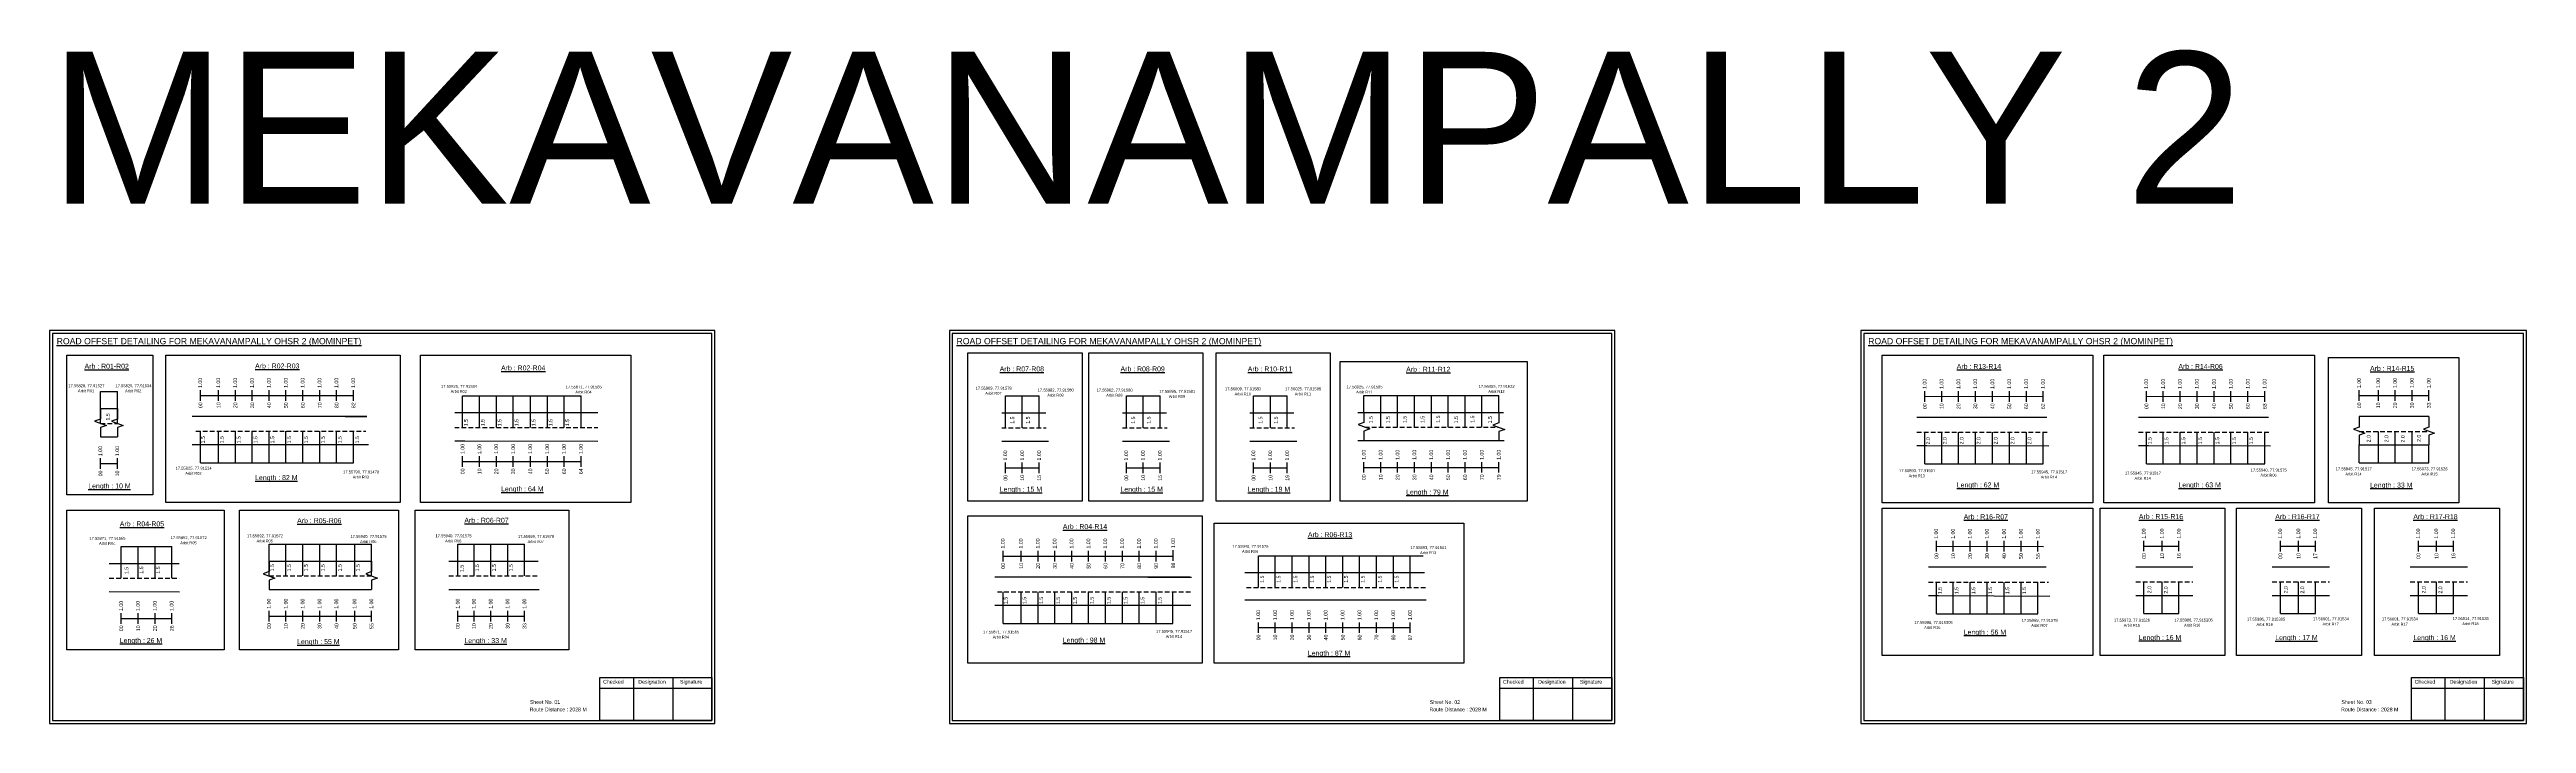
# Model space of a CAD drawing. Header units: inches. Extents: x -117 to 51867, y -12715 to 3423.
# Drawn here: x 6548 to 8545, y -691 to -148 of the extents above; entities that cross this region are included whole.
import ezdxf

# ---------------------------------------------------------------- set-up
doc = ezdxf.new("R2010")
doc.units = ezdxf.units.IN
doc.header["$MEASUREMENT"] = 0
doc.linetypes.add('DASHED2', pattern=[0.375, 0.25, -0.125])
doc.layers.add('PDF_Geometry', color=7, linetype='Continuous')
doc.layers.add('PDF_Text', color=5, linetype='Continuous')
doc.styles.add('PDF Arial', font='arial.ttf')
doc.styles.get("Standard").update_dxf_attribs({"font": 'arial.ttf'})

msp = doc.modelspace()

# ---------------------------------------------------------------- linework, layer by layer
at = {"color": 5}
for p, q in [((6588.8, -424), (6602.4, -424)), ((6880.7, -427.3), (6976.2, -427.3)), ((7318.3, -427.5), (7345.5, -427.5)), ((7415.8, -427.5), (7443, -427.5)), ((7518.4, -427.5), (7545.6, -427.5)), ((7607.3, -427.1), (7716.1, -427.1)), ((6669.3, -481.5), (6792.7, -481.5)), ((8059.6, -482.2), (8155, -482.2)), ((8238.2, -482.2), (8333.6, -482.2)), ((8409.8, -481.5), (8466, -481.5)), ((6605.5, -548.9), (6646.3, -548.9)), ((6724.7, -547), (6807.3, -547)), ((6876.8, -547), (6930.7, -547)), ((7522.3, -556.3), (7655.1, -556.3)), ((7316.4, -611), (7453.4, -611)), ((8068.9, -603), (8150.7, -603)), ((8236.2, -602.9), (8264.4, -602.9)), ((8346.2, -602.9), (8374.4, -602.9)), ((8457.5, -602.9), (8485.7, -602.9))]:
    msp.add_line(p, q, dxfattribs=at)
for p, q in [((6588.8, -449.6), (6588.8, -424)), ((6588.8, -437.7), (6602.4, -437.7)), ((6602.4, -449.6), (6602.4, -424)), ((6880.7, -452.9), (6880.7, -427.3)), ((6894.3, -452.9), (6894.3, -427.3)), ((6907.9, -452.9), (6907.9, -427.3)), ((6921.5, -452.9), (6921.5, -427.3)), ((6935.4, -452.9), (6935.4, -427.3)), ((6949, -452.9), (6949, -427.3)), ((6962.6, -452.9), (6962.6, -427.3)), ((6976.2, -452.9), (6976.2, -427.3)), ((7318.3, -453.1), (7318.3, -427.5)), ((7331.9, -453.1), (7331.9, -427.5)), ((7345.5, -453.1), (7345.5, -427.5)), ((7415.8, -453.1), (7415.8, -427.5)), ((7429.4, -453.1), (7429.4, -427.5)), ((7443, -453.1), (7443, -427.5)), ((7518.4, -453.1), (7518.4, -427.5)), ((7532, -453.1), (7532, -427.5)), ((7545.6, -453.1), (7545.6, -427.5)), ((7607.3, -440.7), (7607.3, -427.1)), ((7620.9, -452.6), (7620.9, -427.1)), ((7634.5, -452.6), (7634.5, -427.1)), ((7648.1, -452.6), (7648.1, -427.1)), ((7661.7, -452.6), (7661.7, -427.1)), ((7675.3, -452.6), (7675.3, -427.1)), ((7688.9, -452.6), (7688.9, -427.1)), ((7702.5, -452.6), (7702.5, -427.1)), ((7716.1, -440.7), (7716.1, -427.1)), ((6803.6, -444), (6662.7, -444)), ((6669.3, -481.5), (6669.3, -455.9)), ((6683.9, -481.5), (6683.9, -455.9)), ((6697.5, -481.5), (6697.5, -455.9)), ((6711.1, -481.5), (6711.1, -455.9)), ((6724.7, -481.5), (6724.7, -455.9)), ((6738.3, -481.5), (6738.3, -455.9)), ((6751.9, -481.5), (6751.9, -455.9)), ((6765.5, -481.5), (6765.5, -455.9)), ((6779.1, -481.5), (6779.1, -455.9)), ((6786, -444), (6803.6, -444)), ((6792.7, -481.5), (6792.7, -455.9)), ((6989.8, -441), (6874.3, -441)), ((7315.3, -441.2), (7350.8, -441.2)), ((7412.8, -441.2), (7448.2, -441.2)), ((7515.4, -441.2), (7550.8, -441.2)), ((7602.4, -440.7), (7720, -440.7)), ((8157.9, -444.8), (8053.1, -444.8)), ((8059.6, -482.2), (8059.6, -456.7)), ((8073.2, -482.2), (8073.2, -456.7)), ((8086.8, -482.2), (8086.8, -456.7)), ((8100.4, -482.2), (8100.4, -456.7)), ((8114.2, -482.2), (8114.2, -456.7)), ((8127.8, -482.2), (8127.8, -456.7)), ((8141.4, -482.2), (8141.4, -456.7)), ((8155, -482.2), (8155, -456.7)), ((8336.6, -444.8), (8231.8, -444.8)), ((8238.2, -482.2), (8238.2, -456.7)), ((8251.8, -482.2), (8251.8, -456.7)), ((8265.4, -482.2), (8265.4, -456.7)), ((8279, -482.2), (8279, -456.7)), ((8292.8, -482.2), (8292.8, -456.7)), ((8306.4, -482.2), (8306.4, -456.7)), ((8320, -482.2), (8320, -456.7)), ((8333.6, -482.2), (8333.6, -456.7)), ((8466, -444.1), (8409.8, -444.1)), ((8425.2, -481.5), (8425.2, -456)), ((8438.8, -481.5), (8438.8, -456)), ((8452.4, -481.5), (8452.4, -456)), ((6588.8, -460.4), (6602.4, -460.4)), ((6662.7, -466.7), (6694.8, -466.7)), ((6694.8, -466.7), (6804.7, -466.7)), ((6874.3, -463.7), (6882.4, -463.7)), ((6882.4, -463.7), (6989.8, -464)), ((7315.3, -463.9), (7353.1, -463.9)), ((7412.8, -463.9), (7450.6, -463.9)), ((7515.4, -463.9), (7553.2, -463.9)), ((7602.5, -463.4), (7720.3, -463.4)), ((8053.1, -467.5), (8061.2, -467.5)), ((8061.2, -467.5), (8159.5, -467.7)), ((8231.8, -467.5), (8239.9, -467.5)), ((8239.9, -467.5), (8338.2, -467.7)), ((8409.8, -466.8), (8466, -466.8)), ((8409.8, -481.5), (8409.8, -466.8)), ((8466, -481.5), (8466, -466.8)), ((6605.5, -574.4), (6605.5, -548.9)), ((6619.1, -574.4), (6619.1, -548.9)), ((6632.7, -574.4), (6632.7, -548.9)), ((6646.3, -574.4), (6646.3, -548.9)), ((6724.7, -572.6), (6724.7, -547)), ((6738.3, -572.6), (6738.3, -547)), ((6751.9, -572.6), (6751.9, -547)), ((6765.5, -572.6), (6765.5, -547)), ((6779.1, -572.6), (6779.1, -547)), ((6793.7, -572.6), (6793.7, -547)), ((6807.3, -572.6), (6807.3, -547)), ((6876.8, -572.6), (6876.8, -547)), ((6889.9, -572.6), (6889.9, -547)), ((6903.5, -572.6), (6903.5, -547)), ((6917.1, -572.6), (6917.1, -547)), ((6930.7, -572.6), (6930.7, -547)), ((7522.3, -581.8), (7522.3, -556.3)), ((7535.9, -581.8), (7535.9, -556.3)), ((7549.5, -581.8), (7549.5, -556.3)), ((7563.1, -581.8), (7563.1, -556.3)), ((7576.7, -581.8), (7576.7, -556.3)), ((7590.3, -581.8), (7590.3, -556.3)), ((7603.9, -581.8), (7603.9, -556.3)), ((7617.5, -581.8), (7617.5, -556.3)), ((7631.1, -581.8), (7631.1, -556.3)), ((7644.7, -581.8), (7644.7, -556.3)), ((6595.7, -562.5), (6652.2, -562.5)), ((6724.7, -560.7), (6807.3, -560.7)), ((6869.5, -560.7), (6941.5, -560.7)), ((7467.1, -573.5), (7309.8, -573.5)), ((7433.1, -573.5), (7468.3, -573.5)), ((7511.4, -569.9), (7656.2, -569.9)), ((8157.5, -565.6), (8062.5, -565.6)), ((8068.9, -603), (8068.9, -577.5)), ((8082.5, -603), (8082.5, -577.5)), ((8096.1, -603), (8096.1, -577.5)), ((8109.7, -603), (8109.7, -577.5)), ((8123.5, -603), (8123.5, -577.5)), ((8137.1, -603), (8137.1, -577.5)), ((8150.7, -603), (8150.7, -577.5)), ((8275.7, -565.5), (8229.7, -565.5)), ((8236.2, -602.9), (8236.2, -577.4)), ((8250.8, -602.9), (8250.8, -577.4)), ((8264.4, -602.9), (8264.4, -577.4)), ((8385.7, -565.5), (8339.7, -565.5)), ((8346.2, -602.9), (8346.2, -577.4)), ((8360.8, -602.9), (8360.8, -577.4)), ((8374.4, -602.9), (8374.4, -577.4)), ((8497, -565.5), (8450.9, -565.5)), ((8457.5, -602.9), (8457.5, -577.4)), ((8472.1, -602.9), (8472.1, -577.4)), ((8485.7, -602.9), (8485.7, -577.4)), ((6595.7, -585.2), (6652.4, -585.3)), ((6724.7, -583.4), (6807.3, -583.4)), ((6869.5, -583.4), (6942.5, -583.4)), ((7309.8, -596.2), (7342, -596.2)), ((7316.4, -611), (7316.4, -585.4)), ((7331, -611), (7331, -585.4)), ((7342, -596.2), (7467.8, -596.2)), ((7344.6, -611), (7344.6, -585.4)), ((7358.2, -611), (7358.2, -585.4)), ((7371.8, -611), (7371.8, -585.4)), ((7385.4, -611), (7385.4, -585.4)), ((7399, -611), (7399, -585.4)), ((7412.6, -611), (7412.6, -585.4)), ((7426.2, -611), (7426.2, -585.4)), ((7439.8, -611), (7439.8, -585.4)), ((7453.4, -611), (7453.4, -585.4)), ((7657.6, -592.1), (7511.4, -592.1)), ((8229.7, -588.2), (8261.8, -588.2)), ((8261.8, -588.2), (8275.7, -588.2)), ((8339.7, -588.2), (8371.8, -588.2)), ((8371.8, -588.2), (8385.7, -588.2)), ((8450.9, -588.2), (8483, -588.2)), ((8483, -588.2), (8497, -588.2))]:
    msp.add_line(p, q)
at = {"color": 217, "true_color": 0x93278f}
for p, q in [((6669.3, -431.3), (6669.3, -422.8)), ((6669.3, -427), (6792.7, -427)), ((6683.9, -431.3), (6683.9, -422.8)), ((6697.5, -431.3), (6697.5, -422.8)), ((6711.1, -431.3), (6711.1, -422.8)), ((6724.7, -431.3), (6724.7, -422.8)), ((6738.3, -431.3), (6738.3, -422.8)), ((6751.9, -431.3), (6751.9, -422.8)), ((6765.5, -431.3), (6765.5, -422.8)), ((6779.1, -431.3), (6779.1, -422.8)), ((6792.7, -431.3), (6792.7, -422.8)), ((8059.6, -432.1), (8059.6, -423.5)), ((8059.6, -427.8), (8155, -427.7)), ((8073.2, -432.1), (8073.2, -423.5)), ((8086.8, -432.1), (8086.8, -423.5)), ((8100.4, -432.1), (8100.4, -423.5)), ((8114.2, -432.1), (8114.2, -423.5)), ((8127.8, -432.1), (8127.8, -423.5)), ((8141.4, -432.1), (8141.4, -423.5)), ((8155, -432.1), (8155, -423.5)), ((8238.2, -432.1), (8238.2, -423.5)), ((8238.2, -427.8), (8333.6, -427.7)), ((8251.8, -432.1), (8251.8, -423.5)), ((8265.4, -432.1), (8265.4, -423.5)), ((8279, -432.1), (8279, -423.5)), ((8292.8, -432.1), (8292.8, -423.5)), ((8306.4, -432.1), (8306.4, -423.5)), ((8320, -432.1), (8320, -423.5)), ((8333.6, -432.1), (8333.6, -423.5)), ((8409.8, -431.4), (8409.8, -422.8)), ((8409.8, -427.1), (8466, -427.1)), ((8425.2, -431.4), (8425.2, -422.8)), ((8438.8, -431.4), (8438.8, -422.8)), ((8452.4, -431.4), (8452.4, -422.8)), ((8466, -431.4), (8466, -422.8)), ((6588.8, -486.3), (6588.8, -477.7)), ((6602.4, -486.3), (6602.4, -477.7)), ((6880.7, -484.6), (6880.7, -476)), ((6894.3, -484.6), (6894.3, -476)), ((6907.9, -484.6), (6907.9, -476)), ((6921.5, -484.6), (6921.5, -476)), ((6935.4, -484.6), (6935.4, -476)), ((6949, -484.6), (6949, -476)), ((6962.6, -484.6), (6962.6, -476)), ((6976.2, -484.6), (6976.2, -476)), ((6588.8, -482), (6602.4, -482)), ((6880.7, -480.3), (6976.2, -480.2)), ((7318.3, -489.8), (7318.3, -481.2)), ((7318.3, -485.5), (7345.5, -485.5)), ((7331.9, -489.8), (7331.9, -481.2)), ((7345.5, -489.8), (7345.5, -481.2)), ((7415.8, -489.8), (7415.8, -481.2)), ((7415.8, -485.5), (7443, -485.5)), ((7429.4, -489.8), (7429.4, -481.2)), ((7443, -489.8), (7443, -481.2)), ((7518.4, -489.8), (7518.4, -481.2)), ((7518.4, -485.5), (7545.6, -485.5)), ((7532, -489.8), (7532, -481.2)), ((7545.6, -489.8), (7545.6, -481.2)), ((7607.3, -489.3), (7607.3, -480.8)), ((7607.3, -485.1), (7716.1, -485.1)), ((7620.9, -489.3), (7620.9, -480.8)), ((7634.5, -489.3), (7634.5, -480.8)), ((7648.1, -489.3), (7648.1, -480.8)), ((7661.7, -489.3), (7661.7, -480.8)), ((7675.3, -489.3), (7675.3, -480.8)), ((7688.9, -489.3), (7688.9, -480.8)), ((7702.5, -489.3), (7702.5, -480.8)), ((7716.1, -489.3), (7716.1, -480.8)), ((7316.4, -560.8), (7316.4, -552.3)), ((7316.4, -556.5), (7453.6, -556.5)), ((7331, -560.8), (7331, -552.3)), ((7344.6, -560.8), (7344.6, -552.3)), ((7358.2, -560.8), (7358.2, -552.3)), ((7371.8, -560.8), (7371.8, -552.3)), ((7385.4, -560.8), (7385.4, -552.3)), ((7399, -560.8), (7399, -552.3)), ((7412.6, -560.8), (7412.6, -552.3)), ((7426.2, -560.8), (7426.2, -552.3)), ((7439.8, -560.8), (7439.8, -552.3)), ((7453.6, -560.5), (7453.6, -551.9)), ((8068.9, -552.8), (8068.9, -544.3)), ((8068.9, -548.6), (8155.2, -548.8)), ((8082.5, -552.8), (8082.5, -544.3)), ((8096.1, -552.8), (8096.1, -544.3)), ((8109.7, -552.8), (8109.7, -544.3)), ((8123.5, -552.8), (8123.5, -544.3)), ((8137.1, -552.8), (8137.1, -544.3)), ((8150.7, -552.8), (8150.7, -544.3)), ((8236.2, -552.7), (8236.2, -544.2)), ((8236.2, -548.5), (8264.4, -548.5)), ((8250.8, -552.7), (8250.8, -544.2)), ((8264.4, -552.7), (8264.4, -544.2)), ((8346.2, -552.8), (8346.2, -544.2)), ((8346.2, -548.5), (8374.4, -548.5)), ((8360.8, -552.8), (8360.8, -544.2)), ((8374.4, -552.8), (8374.4, -544.2)), ((8457.5, -552.8), (8457.5, -544.2)), ((8457.5, -548.5), (8485.7, -548.5)), ((8472.1, -552.8), (8472.1, -544.2)), ((8485.7, -552.8), (8485.7, -544.2)), ((6605.5, -611.1), (6605.5, -602.5)), ((6605.5, -606.8), (6646.3, -606.8)), ((6619.1, -611.1), (6619.1, -602.5)), ((6632.7, -611.1), (6632.7, -602.5)), ((6646.3, -611.1), (6646.3, -602.5)), ((6724.7, -609.3), (6724.7, -600.7)), ((6724.7, -605), (6807.3, -605)), ((6738.3, -609.3), (6738.3, -600.7)), ((6751.9, -609.3), (6751.9, -600.7)), ((6765.5, -609.3), (6765.5, -600.7)), ((6779.1, -609.3), (6779.1, -600.7)), ((6793.7, -609.2), (6793.7, -600.7)), ((6807.3, -609.2), (6807.3, -600.7)), ((6876.8, -609.3), (6876.8, -600.7)), ((6876.8, -605), (6930.7, -605)), ((6889.9, -609.3), (6889.9, -600.7)), ((6903.5, -609.3), (6903.5, -600.7)), ((6917.1, -609.3), (6917.1, -600.7)), ((6930.7, -609.3), (6930.7, -600.7)), ((7522.3, -618.5), (7522.3, -610)), ((7522.3, -614.2), (7644.7, -614.2)), ((7535.9, -618.5), (7535.9, -610)), ((7549.5, -618.5), (7549.5, -610)), ((7563.1, -618.5), (7563.1, -610)), ((7576.7, -618.5), (7576.7, -610)), ((7590.3, -618.5), (7590.3, -610)), ((7603.9, -618.5), (7603.9, -610)), ((7617.5, -618.5), (7617.5, -610)), ((7631.1, -618.5), (7631.1, -610)), ((7644.7, -618.5), (7644.7, -610))]:
    msp.add_line(p, q, dxfattribs=at)
at = {"linetype": 'DASHED2', "ltscale": 15}
for p, q in [((6588.8, -449.6), (6602.4, -449.6)), ((6665.7, -455.9), (6802.7, -455.9)), ((6874.3, -452.9), (6989.8, -452.9)), ((7315.3, -453.1), (7351.2, -453.1)), ((7412.8, -453.1), (7448.7, -453.1)), ((7515.4, -453.1), (7551.3, -453.1)), ((7608.1, -452.6), (7716.1, -452.6)), ((8053.1, -456.7), (8158.5, -456.7)), ((8231.8, -456.7), (8337.2, -456.7)), ((8409.8, -456), (8466, -456)), ((6595.8, -574.4), (6652.2, -574.4)), ((6724.7, -572.6), (6807.3, -572.6)), ((6869.5, -572.6), (6942, -572.6)), ((8062.5, -577.5), (8159.2, -577.5)), ((8229.7, -577.4), (8275.7, -577.4)), ((8339.7, -577.4), (8385.7, -577.4)), ((8450.9, -577.4), (8497, -577.4)), ((7311.8, -585.4), (7468.1, -585.4)), ((7512.7, -581.8), (7657.1, -581.8))]:
    msp.add_line(p, q, dxfattribs=at)
for points in [[(6561.7, -394.6), (6631, -394.6), (6631, -507.2), (6561.7, -507.2)], [(6641.5, -394.5), (6830.4, -394.5), (6830.4, -513.3), (6641.5, -513.3)], [(6846.8, -394.5), (7016.4, -394.5), (7016.4, -513.3), (6846.8, -513.3)], [(7288.1, -392.7), (7380.1, -392.7), (7380.1, -512.3), (7288.1, -512.3)], [(7385.6, -392.7), (7477.5, -392.7), (7477.5, -512.3), (7385.6, -512.3)], [(7488.2, -392.7), (7580.1, -392.7), (7580.1, -512.3), (7488.2, -512.3)], [(8025.3, -394.7), (8194.9, -394.7), (8194.9, -513.5), (8025.3, -513.5)], [(8204, -394.7), (8373.6, -394.7), (8373.6, -513.5), (8204, -513.5)], [(8384.9, -396.5), (8490.1, -396.5), (8490.1, -513.5), (8384.9, -513.5)], [(7588.1, -399.6), (7739, -399.6), (7739, -512.3), (7588.1, -512.3)], [(8025.3, -517.9), (8194.9, -517.9), (8194.9, -636.8), (8025.3, -636.8)], [(8200.8, -517.9), (8301.5, -517.9), (8301.5, -636.8), (8200.8, -636.7)], [(8310.8, -517.9), (8411.5, -517.9), (8411.5, -636.8), (8310.8, -636.7)], [(8422, -517.9), (8522.8, -517.9), (8522.8, -636.8), (8422, -636.7)], [(6561.7, -519.5), (6688.4, -519.5), (6688.4, -632.2), (6561.7, -632.2)], [(6700.8, -519.5), (6828.9, -519.5), (6828.9, -632.2), (6700.8, -632.2)], [(6842.4, -519.5), (6966.2, -519.5), (6966.2, -632.2), (6842.4, -632.2)], [(7288.1, -524), (7477, -524), (7477, -642.8), (7288.1, -642.8)], [(7486.5, -530.1), (7687.8, -530.1), (7687.8, -642.8), (7486.5, -642.8)]]:
    msp.add_lwpolyline(points, close=True)
at = {"linetype": 'Continuous'}
for points in [[(6588.8, -437.7), (6588.8, -446.1), (6584, -447.9), (6593.5, -451.3), (6588.8, -453), (6588.8, -460.4)], [(6602.4, -437.7), (6602.4, -446.1), (6597.6, -447.9), (6607.1, -451.3), (6602.4, -453), (6602.4, -460.4)], [(7607.3, -440.5), (7607.3, -448.9), (7602.6, -450.6), (7612.1, -454.1), (7607.3, -455.8), (7607.3, -463.1)], [(7716.1, -440.7), (7716.1, -449.2), (7711.4, -450.9), (7720.9, -454.4), (7716.1, -456.1), (7716.1, -463.4)], [(8409.8, -444.1), (8409.8, -452.7), (8405.3, -454.3), (8414.3, -457.6), (8409.8, -459.2), (8409.8, -466.8)], [(8466, -444.1), (8466, -452.7), (8461.5, -454.3), (8470.5, -457.6), (8466, -459.2), (8466, -466.8)], [(8466, -444.1), (8466, -452.7), (8461.5, -454.3), (8470.5, -457.6), (8466, -459.2), (8466, -466.8)], [(6724.7, -560.7), (6724.7, -569.1), (6719.9, -570.8), (6729.4, -574.3), (6724.7, -576), (6724.7, -583.4)], [(6807.3, -560.7), (6807.3, -569.1), (6802.6, -570.8), (6812.1, -574.3), (6807.3, -576), (6807.3, -583.4)]]:
    msp.add_lwpolyline(points, dxfattribs=at)
msp.add_lwpolyline([(8062.5, -588.3), (8070.6, -588.3), (8160.4, -588.8)])
at = {"layer": 'PDF_Geometry'}
for points in [[(6547.7, -374.8), (6547.7, -691.5), (7084.1, -691.5), (7084.1, -374.8)], [(6550, -377.1), (6550, -689.1), (7081.7, -689.1), (7081.7, -377.1)], [(7273.1, -374.8), (7273.1, -691.5), (7809.6, -691.5), (7809.6, -374.8)], [(7275.5, -377.1), (7275.5, -689.1), (7807.2, -689.1), (7807.2, -377.1)], [(8008.1, -374.8), (8008.1, -691.5), (8544.6, -691.5), (8544.6, -374.8)], [(8010.5, -377.1), (8010.5, -689.1), (8542.2, -689.1), (8542.2, -377.1)]]:
    msp.add_lwpolyline(points, close=True, dxfattribs=at)
at = {"layer": 'PDF_Geometry', "color": 242, "true_color": 0xcc1f26}
for points in [[(7081.7, -689.2), (6991.4, -689.2), (6991.4, -654.5), (7081.7, -654.5)], [(7807.2, -689.2), (7716.9, -689.2), (7716.9, -654.5), (7807.2, -654.5)], [(8542.2, -689.2), (8451.8, -689.2), (8451.8, -654.5), (8542.2, -654.5)]]:
    msp.add_lwpolyline(points, close=True, dxfattribs=at)
for points in [[(7018.4, -654.5), (7018.4, -689.2)], [(7050.1, -654.5), (7050.1, -689.2)], [(7743.8, -654.5), (7743.8, -689.2)], [(7775.6, -654.5), (7775.6, -689.2)], [(8478.8, -654.5), (8478.8, -689.2)], [(8510.6, -654.5), (8510.6, -689.2)], [(6991.4, -662.9), (7081.7, -662.9)], [(7716.9, -662.9), (7807.2, -662.9)], [(8451.8, -662.9), (8542.2, -662.9)]]:
    msp.add_lwpolyline(points, dxfattribs=at)

# ---------------------------------------------------------------- texts
for s, height, p in [('MEKAVANAMPALLY 2', 122.535, (6547.3, -272.6)), ('Route Distance : 2028 M', 3, (6934.7, -681.7)), ('Sheet No. 01', 3, (6934.9, -675.7)), ('Sheet No. 02', 3, (7660.4, -675.7)), ('Route Distance : 2028 M', 3, (7660.2, -681.7)), ('Sheet No. 03', 3, (8395.4, -675.7)), ('Route Distance : 2028 M', 3, (8395.2, -681.7))]:
    msp.add_text(s, height=height).set_placement(p)
at = {"color": 242, "true_color": 0xcd2027}
for s, height, p in [('%%UROAD OFFSET DETAILING FOR MEKAVANAMPALLY OHSR 2 (MOMINPET)', 5, (6553.4, -385.8)), ('%%UROAD OFFSET DETAILING FOR MEKAVANAMPALLY OHSR 2 (MOMINPET)', 5, (7278.9, -385.8)), ('%%UROAD OFFSET DETAILING FOR MEKAVANAMPALLY OHSR 2 (MOMINPET)', 5, (8013.9, -385.8)), ('%%UArb : R01-R02', 4, (6575.9, -405.5)), ('%%UArb : R02-R03', 4, (6713.4, -405.3)), ('%%UArb : R02-R04', 4, (6911.7, -406.9)), ('%%UArb : R07-R08', 4, (7313.7, -407.7)), ('%%UArb : R08-R09', 4, (7411.1, -407.7)), ('%%UArb : R10-R11', 4, (7513.7, -407.7)), ('%%UArb : R11-R12', 4, (7641.4, -408)), ('%%UArb : R13-R14', 4, (8085.3, -405.7)), ('%%UArb : R14-R06', 4, (8264, -405.7)), ('%%UArb : R14-R15', 4, (8418.5, -407.3)), ('%%ULength : 10 M', 4, (6578.9, -502)), ('%%ULength : 82 M', 4, (6713.4, -495.3)), ('%%ULength : 62 M', 4, (8085.3, -501.2)), ('%%ULength : 63 M', 4, (8264, -501.2)), ('%%ULength : 33 M', 4, (8418.5, -501.3)), ('%%ULength : 64 M', 4, (6911.7, -504.4)), ('%%ULength : 15 M', 4, (7313.7, -504.7)), ('%%ULength : 15 M', 4, (7411.1, -504.7)), ('%%ULength : 19 M', 4, (7513.7, -504.7)), ('%%ULength : 79 M', 4, (7641.4, -507)), ('%%UArb : R04-R05', 4, (6604.3, -532.6)), ('%%UArb : R05-R06', 4, (6747.3, -530)), ('%%UArb : R06-R07', 4, (6882.1, -529.7)), ('%%UArb : R04-R14', 4, (7364.6, -534.8)), ('%%UArb : R06-R13', 4, (7562.2, -541.3)), ('%%UArb : R16-R07', 4, (8090.9, -526.9)), ('%%UArb : R15-R16', 4, (8232.1, -526.7)), ('%%UArb : R16-R17', 4, (8342.1, -526.8)), ('%%UArb : R17-R18', 4, (8453.4, -526.8)), ('%%ULength : 56 M', 4, (8090.9, -619.9)), ('%%ULength : 26 M', 4, (6604.3, -626.6)), ('%%ULength : 55 M', 4, (6747.3, -627.5)), ('%%ULength : 33 M', 4, (6882.1, -626.7)), ('%%ULength : 98 M', 4, (7364.6, -626.3)), ('%%ULength : 87 M', 4, (7562.2, -636.8)), ('%%ULength : 16 M', 4, (8232.1, -624.2)), ('%%ULength : 17 M', 4, (8342.1, -624.3)), ('%%ULength : 16 M', 4, (8453.4, -624.3))]:
    msp.add_text(s, height=height, dxfattribs=at).set_placement(p)
at = {"color": 5}
for s, height, p in [('17.55828, 77.91527', 2.34, (6562.8, -420.4)), ('17.55825, 77.91534', 2.34, (6600.8, -420.4)), ('17.55825, 77.91534', 2.34, (6863.3, -420.9)), ('17.55871, 77.91565', 2.34, (6963.8, -421.4)), ('17.56025, 77.91585', 2.34, (7593.3, -421.4)), ('17.56055, 77.91622', 2.34, (7699.8, -420.9)), ('Arbit R01', 2.25, (6570.6, -424.5)), ('Arbit R02', 2.25, (6608.6, -424.5)), ('Arbit R02', 2.25, (6871.1, -425)), ('Arbit R04', 2.25, (6971.6, -425.5)), ('17.55969, 77.91578', 2.34, (7294.3, -422.4)), ('Arbit R07', 2.25, (7302.1, -426.5)), ('17.55982, 77.91580', 2.34, (7344.3, -423.9)), ('Arbit R08', 2.25, (7352.1, -428)), ('17.55982, 77.91580', 2.34, (7391.8, -423.9)), ('Arbit R08', 2.25, (7399.6, -428)), ('17.55995, 77.91581', 2.34, (7442.3, -424.9)), ('Arbit R09', 2.25, (7450.1, -429)), ('17.56009, 77.91583', 2.34, (7495.3, -422.9)), ('Arbit R10', 2.25, (7503.1, -427)), ('17.56025, 77.91585', 2.34, (7543.8, -422.9)), ('Arbit R11', 2.25, (7551.6, -427)), ('Arbit R11', 2.25, (7601.1, -425.5)), ('Arbit R12', 2.25, (7707.6, -425)), ('17.55825, 77.91534', 2.34, (6649.3, -486.9)), ('Arbit R02', 2.25, (6657.1, -491)), ('17.55790, 77.91478', 2.34, (6784.3, -489.9)), ('Arbit R03', 2.25, (6792.1, -494)), ('17.55893, 77.91501', 2.34, (8038.8, -488.9)), ('Arbit R13', 2.25, (8046.6, -493)), ('17.55945, 77.91517', 2.34, (8145.3, -489.9)), ('Arbit R14', 2.25, (8153.1, -494)), ('17.55945, 77.91517', 2.34, (8220.8, -490.9)), ('Arbit R14', 2.25, (8228.6, -495)), ('17.55940, 77.91575', 2.34, (8322.3, -488.4)), ('Arbit R06', 2.25, (8330.1, -492.5)), ('17.55945, 77.91517', 2.34, (8390.8, -487.4)), ('Arbit R14', 2.25, (8398.6, -491.5)), ('17.55973, 77.91526', 2.34, (8452, -487.4)), ('Arbit R15', 2.25, (8459.9, -491.5)), ('17.55892, 77.91572', 2.34, (6706.8, -541.4)), ('17.55940, 77.91575', 2.34, (6858.8, -541.4)), ('17.55871, 77.91565', 2.34, (6579.8, -543.4)), ('Arbit R04', 2.25, (6587.6, -547.5)), ('17.55892, 77.91572', 2.34, (6645.3, -542.9)), ('Arbit R05', 2.25, (6653.1, -547)), ('Arbit R05', 2.25, (6714.6, -545.5)), ('17.55940, 77.91575', 2.34, (6790.3, -541.9)), ('Arbit R06', 2.25, (6798.1, -546)), ('Arbit R06', 2.25, (6866.6, -545.5)), ('17.55969, 77.91578', 2.34, (6925.3, -541.9)), ('Arbit R07', 2.25, (6933.1, -546)), ('17.55940, 77.91575', 2.34, (7501.3, -549.9)), ('Arbit R06', 2.25, (7509.1, -554)), ('17.55893, 77.91501', 2.34, (7644.8, -550.9)), ('Arbit R13', 2.25, (7652.6, -555)), ('17.55871, 77.91565', 2.34, (7300.3, -618.9)), ('17.55945, 77.91517', 2.34, (7439.8, -618.4)), ('17.55986, 77.915305', 2.34, (8051.1, -611.2)), ('Arbit R16', 2.25, (8059, -615.3)), ('17.55969, 77.91578', 2.34, (8137.6, -609.5)), ('Arbit R07', 2.25, (8145.4, -613.6)), ('17.55973, 77.91526', 2.34, (8212, -609.4)), ('Arbit R15', 2.25, (8219.9, -613.5)), ('17.55986, 77.915305', 2.34, (8260.8, -609.3)), ('Arbit R16', 2.25, (8268.6, -613.4)), ('17.55986, 77.915305', 2.34, (8319.2, -608.6)), ('Arbit R16', 2.25, (8327, -612.8)), ('17.56001, 77.91534', 2.34, (8372.4, -608.3)), ('Arbit R17', 2.25, (8380.2, -612.5)), ('17.56001, 77.91534', 2.34, (8428, -608.4)), ('Arbit R17', 2.25, (8435.8, -612.6)), ('17.56014, 77.91538', 2.34, (8485.1, -608.1)), ('Arbit R18', 2.25, (8492.9, -612.2)), ('Arbit R04', 2.25, (7308.1, -623)), ('Arbit R14', 2.25, (7447.6, -622.5))]:
    msp.add_text(s, height=height, dxfattribs=at).set_placement(p)
at = {"color": 217, "true_color": 0x93278f}
for s, p in [('1.00', (6670.6, -421)), ('1.00', (6685.2, -421)), ('1.00', (6698.8, -421)), ('1.00', (6712.4, -421)), ('1.00', (6726, -421)), ('1.00', (6739.6, -421)), ('1.00', (6753.2, -421)), ('1.00', (6766.8, -421)), ('1.00', (6780.4, -421)), ('1.00', (6794, -421)), ('1.00', (8060.9, -421.8)), ('1.00', (8074.5, -421.8)), ('1.00', (8088.1, -421.8)), ('1.00', (8101.7, -421.8)), ('1.00', (8115.5, -421.8)), ('1.00', (8129.1, -421.8)), ('1.00', (8142.7, -421.8)), ('1.00', (8156.3, -421.8)), ('1.00', (8239.5, -421.8)), ('1.00', (8253.1, -421.8)), ('1.00', (8266.7, -421.8)), ('1.00', (8280.3, -421.8)), ('1.00', (8294.2, -421.8)), ('1.00', (8307.8, -421.8)), ('1.00', (8321.4, -421.8)), ('1.00', (8335, -421.8)), ('1.00', (8411.1, -421.1)), ('1.00', (8426.5, -421.1)), ('1.00', (8440.1, -421.1)), ('1.00', (8453.7, -421.1)), ('1.00', (8467.3, -421.1)), ('00', (6670.8, -437.3)), ('10', (6685.4, -437.3)), ('20', (6699, -437.3)), ('30', (6712.6, -437.3)), ('40', (6726.2, -437.3)), ('50', (6739.8, -437.3)), ('60', (6753.4, -437.3)), ('70', (6767, -437.3)), ('80', (6780.6, -437.3)), ('82', (6794.2, -437.3)), ('00', (8061, -438.1)), ('10', (8074.6, -438.1)), ('20', (8088.2, -438.1)), ('30', (8101.8, -438.1)), ('40', (8115.6, -438.1)), ('50', (8129.2, -438.1)), ('60', (8142.8, -438.1)), ('62', (8156.4, -438.1)), ('00', (8239.7, -438.1)), ('10', (8253.3, -438.1)), ('20', (8266.9, -438.1)), ('30', (8280.5, -438.1)), ('40', (8294.3, -438.1)), ('50', (8307.9, -438.1)), ('60', (8321.5, -438.1)), ('63', (8335.1, -438.1)), ('00', (8411.3, -437.4)), ('10', (8426.6, -437.4)), ('20', (8440.2, -437.4)), ('30', (8453.8, -437.4)), ('33', (8467.4, -437.4)), ('1.00', (6590.1, -476)), ('1.00', (6603.7, -476)), ('1.00', (6882.1, -474.3)), ('1.00', (6895.7, -474.3)), ('1.00', (6909.3, -474.3)), ('1.00', (6922.9, -474.3)), ('1.00', (6936.7, -474.3)), ('1.00', (6950.3, -474.3)), ('1.00', (6963.9, -474.3)), ('1.00', (6977.5, -474.3)), ('1.00', (7319.7, -479.5)), ('1.00', (7333.3, -479.5)), ('1.00', (7346.9, -479.5)), ('1.00', (7417.1, -479.5)), ('1.00', (7430.7, -479.5)), ('1.00', (7444.3, -479.5)), ('1.00', (7519.7, -479.5)), ('1.00', (7533.3, -479.5)), ('1.00', (7546.9, -479.5)), ('1.00', (7608.7, -479)), ('1.00', (7622.3, -479)), ('1.00', (7635.9, -479)), ('1.00', (7649.5, -479)), ('1.00', (7663.1, -479)), ('1.00', (7676.7, -479)), ('1.00', (7690.3, -479)), ('1.00', (7703.9, -479)), ('1.00', (7717.5, -479)), ('00', (6590.2, -492.3)), ('10', (6603.8, -492.3)), ('00', (6882.2, -490.6)), ('10', (6895.8, -490.6)), ('20', (6909.4, -490.6)), ('30', (6923, -490.6)), ('40', (6936.8, -490.6)), ('50', (6950.4, -490.6)), ('60', (6964, -490.6)), ('64', (6977.6, -490.6)), ('00', (7319.8, -495.8)), ('10', (7333.4, -495.8)), ('15', (7347, -495.8)), ('00', (7417.3, -495.8)), ('10', (7430.9, -495.8)), ('15', (7444.5, -495.8)), ('00', (7519.9, -495.8)), ('10', (7533.5, -495.8)), ('19', (7547.1, -495.8)), ('00', (7608.8, -495.4)), ('10', (7622.4, -495.4)), ('20', (7636, -495.4)), ('30', (7649.6, -495.4)), ('40', (7663.2, -495.4)), ('50', (7676.8, -495.4)), ('60', (7690.4, -495.4)), ('70', (7704, -495.4)), ('79', (7717.6, -495.4)), ('1.00', (8070.2, -542.6)), ('1.00', (8083.8, -542.6)), ('1.00', (8097.4, -542.6)), ('1.00', (8111, -542.6)), ('1.00', (8124.9, -542.6)), ('1.00', (8138.5, -542.6)), ('1.00', (8152.1, -542.6)), ('1.00', (8237.5, -542.5)), ('1.00', (8252.2, -542.5)), ('1.00', (8265.8, -542.5)), ('1.00', (8347.5, -542.5)), ('1.00', (8362.2, -542.5)), ('1.00', (8375.8, -542.5)), ('1.00', (8458.8, -542.5)), ('1.00', (8473.4, -542.5)), ('1.00', (8487, -542.5)), ('1.00', (7317.7, -550.5)), ('1.00', (7332.3, -550.5)), ('1.00', (7345.9, -550.5)), ('1.00', (7359.5, -550.5)), ('1.00', (7373.1, -550.5)), ('1.00', (7386.7, -550.5)), ('1.00', (7400.3, -550.5)), ('1.00', (7413.9, -550.5)), ('1.00', (7427.5, -550.5)), ('1.00', (7441.1, -550.5)), ('1.00', (7455, -550.2)), ('00', (8070.4, -558.9)), ('10', (8084, -558.9)), ('20', (8097.6, -558.9)), ('30', (8111.2, -558.9)), ('40', (8125, -558.9)), ('50', (8138.6, -558.9)), ('56', (8152.2, -558.9)), ('00', (8237.7, -558.8)), ('10', (8252.3, -558.8)), ('16', (8265.9, -558.8)), ('00', (8347.7, -558.8)), ('10', (8362.3, -558.8)), ('17', (8375.9, -558.8)), ('00', (8459, -558.8)), ('10', (8473.6, -558.8)), ('16', (8487.2, -558.8)), ('00', (7317.9, -566.8)), ('10', (7332.5, -566.8)), ('20', (7346.1, -566.8)), ('30', (7359.7, -566.8)), ('40', (7373.3, -566.8)), ('50', (7386.9, -566.8)), ('60', (7400.5, -566.8)), ('70', (7414.1, -566.8)), ('80', (7427.7, -566.8)), ('90', (7441.3, -566.8)), ('98', (7455.1, -566.5)), ('1.00', (6606.8, -600.8)), ('1.00', (6620.4, -600.8)), ('1.00', (6634, -600.8)), ('1.00', (6647.6, -600.8)), ('1.00', (6726, -599)), ('1.00', (6739.6, -599)), ('1.00', (6753.2, -599)), ('1.00', (6766.8, -599)), ('1.00', (6780.4, -599)), ('1.00', (6795, -599)), ('1.00', (6808.6, -599)), ('1.00', (6878.2, -599)), ('1.00', (6891.2, -599)), ('1.00', (6904.8, -599)), ('1.00', (6918.4, -599)), ('1.00', (6932, -599)), ('00', (6607, -617.1)), ('10', (6620.6, -617.1)), ('20', (6634.2, -617.1)), ('26', (6647.8, -617.1)), ('00', (6726.1, -615.3)), ('10', (6739.7, -615.3)), ('20', (6753.3, -615.3)), ('30', (6766.9, -615.3)), ('40', (6780.5, -615.3)), ('50', (6795.2, -615.3)), ('55', (6808.8, -615.3)), ('00', (6878.3, -615.3)), ('10', (6891.3, -615.3)), ('20', (6904.9, -615.3)), ('30', (6918.5, -615.3)), ('33', (6932.1, -615.3)), ('1.00', (7523.6, -608.2)), ('1.00', (7537.2, -608.2)), ('1.00', (7550.8, -608.2)), ('1.00', (7564.4, -608.2)), ('1.00', (7578, -608.2)), ('1.00', (7591.6, -608.2)), ('1.00', (7605.2, -608.2)), ('1.00', (7618.8, -608.2)), ('1.00', (7632.4, -608.2)), ('1.00', (7646, -608.2)), ('00', (7523.8, -624.5)), ('10', (7537.4, -624.5)), ('20', (7551, -624.5)), ('30', (7564.6, -624.5)), ('40', (7578.2, -624.5)), ('50', (7591.8, -624.5)), ('60', (7605.4, -624.5)), ('70', (7619, -624.5)), ('80', (7632.6, -624.5)), ('87', (7646.2, -624.5))]:
    msp.add_text(s, height=3, rotation=90, dxfattribs=at).set_placement(p)
for s, p in [('1.5', (6596.2, -447.3)), ('1.5', (6884.9, -451.9)), ('1.5', (6898.4, -451.9)), ('1.5', (6912, -451.9)), ('1.5', (6925.6, -451.9)), ('1.5', (6939.4, -451.9)), ('1.5', (6953, -451.9)), ('1.5', (6966.6, -451.9)), ('1.5', (7325.4, -449.9)), ('1.5', (7338, -449.9)), ('1.5', (7422.9, -449.9)), ('1.5', (7435.4, -449.9)), ('1.5', (7525.5, -449.9)), ('1.5', (7538, -449.9)), ('1.5', (7614.5, -449.6)), ('1.5', (7628.2, -449.5)), ('1.5', (7641.8, -449.3)), ('1.5', (7656.1, -449.3)), ('1.5', (7668.7, -449.1)), ('1.5', (7683.2, -449.5)), ('1.5', (7696.3, -449.1)), ('1.5', (7710.5, -449.6)), ('2.0', (8418.9, -464.9)), ('2.0', (8433.2, -464.9)), ('2.0', (8459.4, -464.5)), ('1.5', (6672.9, -465.7)), ('1.5', (6688, -465.7)), ('1.5', (6701.6, -465.7)), ('1.5', (6715.2, -465.7)), ('1.5', (6728.8, -465.7)), ('1.5', (6742.4, -465.7)), ('1.5', (6756, -465.7)), ('1.5', (6769.6, -465.7)), ('1.5', (6783.2, -465.7)), ('1.5', (6797.2, -465.7)), ('2.0', (8063.7, -466.5)), ('2.0', (8077.2, -466.5)), ('2.0', (8090.8, -466.5)), ('2.0', (8104.4, -466.5)), ('2.0', (8118.2, -466.5)), ('2.0', (8131.8, -466.5)), ('2.0', (8145.4, -466.5)), ('1.5', (8242.4, -466.5)), ('1.5', (8255.9, -466.5)), ('1.5', (8269.5, -466.5)), ('1.5', (8283.1, -466.5)), ('1.5', (8296.9, -466.5)), ('1.5', (8310.5, -466.5)), ('1.5', (8324.1, -466.5)), ('2.0', (8446.5, -465)), ('1.5', (6611.2, -571.1)), ('1.5', (6623.2, -570.7)), ('1.5', (6636.8, -570.7)), ('1.5', (6728.7, -568.9)), ('1.5', (6742.3, -568.9)), ('1.5', (6755.9, -568.9)), ('1.5', (6769.5, -568.9)), ('1.5', (6783.1, -568.9)), ('1.5', (6797.8, -568.9)), ('1.5', (6881.5, -569.4)), ('1.5', (6893.9, -568.9)), ('1.5', (6907.5, -568.9)), ('1.5', (6921.1, -568.9)), ('1.5', (7526.8, -578.1)), ('1.5', (7540, -578.1)), ('1.5', (7553.6, -578.1)), ('1.5', (7567.2, -578.1)), ('1.5', (7580.8, -578.1)), ('1.5', (7594.4, -578.1)), ('1.5', (7608, -578.1)), ('1.5', (7621.6, -578.1)), ('1.5', (7635.2, -578.1)), ('1.5', (7320, -595.2)), ('1.5', (7335.1, -595.2)), ('1.5', (7348.7, -595.2)), ('1.5', (7362.3, -595.2)), ('1.5', (7375.9, -595.2)), ('1.5', (7389.5, -595.2)), ('1.5', (7403.1, -595.2)), ('1.5', (7416.7, -595.2)), ('1.5', (7430.3, -595.2)), ('1.5', (7444.3, -595.2)), ('1.5', (8073.1, -587.3)), ('1.5', (8086.6, -587.3)), ('1.5', (8100.2, -587.3)), ('1.5', (8113.8, -587.3)), ('1.5', (8127.6, -587.3)), ('1.5', (8141.2, -587.3)), ('2.0', (8242.1, -586.6)), ('2.0', (8255.4, -586.8)), ('2.0', (8352.1, -586.6)), ('2.0', (8365.4, -586.8)), ('2.0', (8463.3, -586.6)), ('2.0', (8476.7, -586.8))]:
    msp.add_text(s, height=3, rotation=90).set_placement(p)
at = {"layer": 'PDF_Text', "color": 7, "attachment_point": 7, "style": 'PDF Arial'}
for s, insert, char_height in [('Checked', (6994, -659.4), 3), ('Designation', (7022.4, -660.3), 3.001), ('Signature', (7056, -660.3), 3), ('Checked', (7719.5, -659.4), 3), ('Designation', (7747.8, -660.3), 3.001), ('Signature', (7781.5, -660.3), 3), ('Checked', (8454.5, -659.4), 3), ('Designation', (8482.8, -660.3), 3.001), ('Signature', (8516.5, -660.3), 3)]:
    msp.add_mtext(s, dxfattribs=dict(at, insert=insert, char_height=char_height))

doc.saveas('drawing.dxf')
